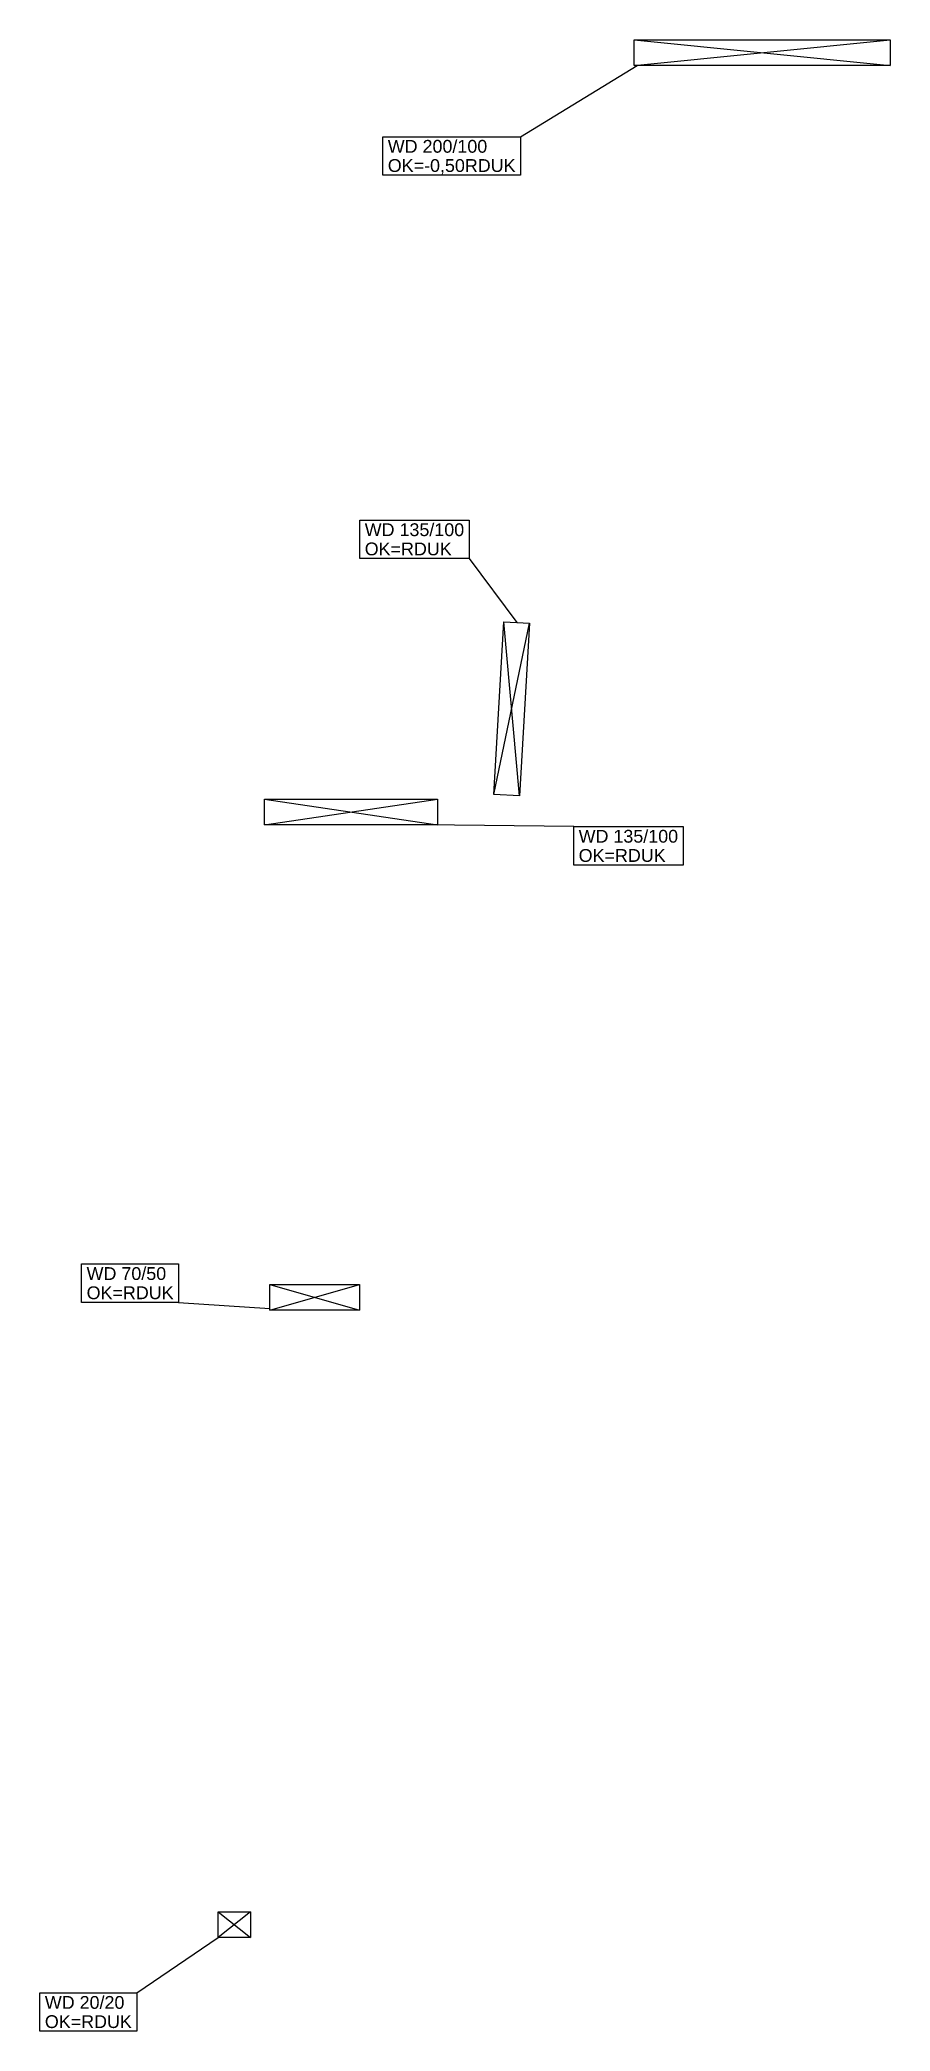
# Model space of a CAD drawing. Extents: x 18.3 to 92.3, y 20.8 to 61.6.
# Drawn here: x 18.31 to 24.95, y 25.24 to 40.79 of the extents above; entities that cross this region are included whole.
import ezdxf

# ---------------------------------------------------------------- set-up
doc = ezdxf.new("R2010")
doc.units = 0
doc.layers.add('Objekt', color=7, linetype='Continuous', lineweight=18)
doc.layers.add('Text', color=1, linetype='Continuous', lineweight=18, true_color=0xff0000)
doc.styles.get("Standard").update_dxf_attribs({"font": 'arial.ttf'})

msp = doc.modelspace()

# ---------------------------------------------------------------- texts
at = {"layer": 'Text', "color": 0, "linetype": 'ByBlock', "lineweight": -2, "ltscale": 0.18, "char_height": 0.1, "attachment_point": 1}
for s, insert in [('{\\fArial; WD 200/100 }', (20.987, 40.01)), ('{\\fArial; OK=-0,50RDUK }', (20.987, 39.86)), ('{\\fArial; WD 135/100 }', (20.807, 37.016)), ('{\\fArial; OK=RDUK }', (20.807, 36.866)), ('{\\fArial; WD 135/100 }', (22.477, 34.622)), ('{\\fArial; OK=RDUK }', (22.477, 34.472)), ('{\\fArial; WD 70/50 }', (18.636, 31.207)), ('{\\fArial; OK=RDUK }', (18.636, 31.057)), ('{\\fArial; WD 20/20 }', (18.31, 25.515)), ('{\\fArial; OK=RDUK }', (18.31, 25.365))]:
    msp.add_mtext(s, dxfattribs=dict(at, insert=insert))

# ---------------------------------------------------------------- linework, layer by layer
at = {"layer": 'Objekt', "color": 0, "linetype": 'ByBlock', "lineweight": -2, "ltscale": 0.18}
for p, q in [((22.948, 40.592), (22.948, 40.792)), ((22.948, 40.792), (24.948, 40.792)), ((22.948, 40.792), (24.948, 40.592)), ((22.948, 40.592), (24.948, 40.792)), ((24.948, 40.792), (24.948, 40.592)), ((24.948, 40.592), (22.948, 40.592)), ((21.855, 34.899), (21.932, 36.247)), ((21.855, 34.899), (22.132, 36.235)), ((21.932, 36.247), (22.132, 36.235)), ((22.055, 34.887), (21.932, 36.247)), ((22.132, 36.235), (22.055, 34.887)), ((20.064, 34.662), (20.064, 34.862)), ((20.064, 34.862), (21.414, 34.862)), ((20.064, 34.862), (21.414, 34.662)), ((20.064, 34.662), (21.414, 34.862)), ((21.414, 34.862), (21.414, 34.662)), ((22.055, 34.887), (21.855, 34.899)), ((21.414, 34.662), (20.064, 34.662)), ((20.104, 30.872), (20.104, 31.072)), ((20.104, 31.072), (20.804, 31.072)), ((20.104, 31.072), (20.804, 30.872)), ((20.104, 30.872), (20.804, 31.072)), ((20.804, 31.072), (20.804, 30.872)), ((20.804, 30.872), (20.104, 30.872)), ((19.703, 26.172), (19.953, 26.172)), ((19.703, 25.972), (19.703, 26.172)), ((19.953, 26.172), (19.703, 25.972)), ((19.703, 26.172), (19.953, 25.972)), ((19.953, 26.172), (19.953, 25.972)), ((19.953, 25.972), (19.703, 25.972))]:
    msp.add_line(p, q, dxfattribs=at)
at = {"layer": 'Text', "color": 0, "linetype": 'ByBlock', "lineweight": -2, "ltscale": 0.18}
for p, q in [((22.062, 40.035), (22.973, 40.592)), ((20.987, 39.735), (20.987, 40.035)), ((20.987, 40.035), (22.062, 40.035)), ((22.062, 40.035), (22.062, 39.735)), ((22.062, 39.735), (20.987, 39.735)), ((20.807, 36.741), (20.807, 37.041)), ((20.807, 37.041), (21.661, 37.041)), ((21.661, 37.041), (21.661, 36.741)), ((21.661, 36.741), (20.807, 36.741)), ((21.661, 36.741), (22.032, 36.241)), ((22.477, 34.647), (21.314, 34.662)), ((22.477, 34.347), (22.477, 34.647)), ((22.477, 34.647), (23.331, 34.647)), ((23.331, 34.647), (23.331, 34.347)), ((23.331, 34.347), (22.477, 34.347)), ((18.636, 30.932), (18.636, 31.232)), ((18.636, 31.232), (19.392, 31.232)), ((19.392, 31.232), (19.392, 30.932)), ((19.392, 30.932), (18.636, 30.932)), ((19.392, 30.932), (20.104, 30.885)), ((19.066, 25.54), (19.703, 25.972)), ((18.31, 25.24), (18.31, 25.54)), ((18.31, 25.54), (19.066, 25.54)), ((19.066, 25.54), (19.066, 25.24)), ((19.066, 25.24), (18.31, 25.24))]:
    msp.add_line(p, q, dxfattribs=at)

msp.set_redraw_order([(e.dxf.handle, doc.entitydb.next_handle()) for e in msp.query("TEXT MTEXT ATTDEF DIMENSION ARC_DIMENSION")])  # texts and dimensions are drawn at this point

doc.saveas('drawing.dxf')
